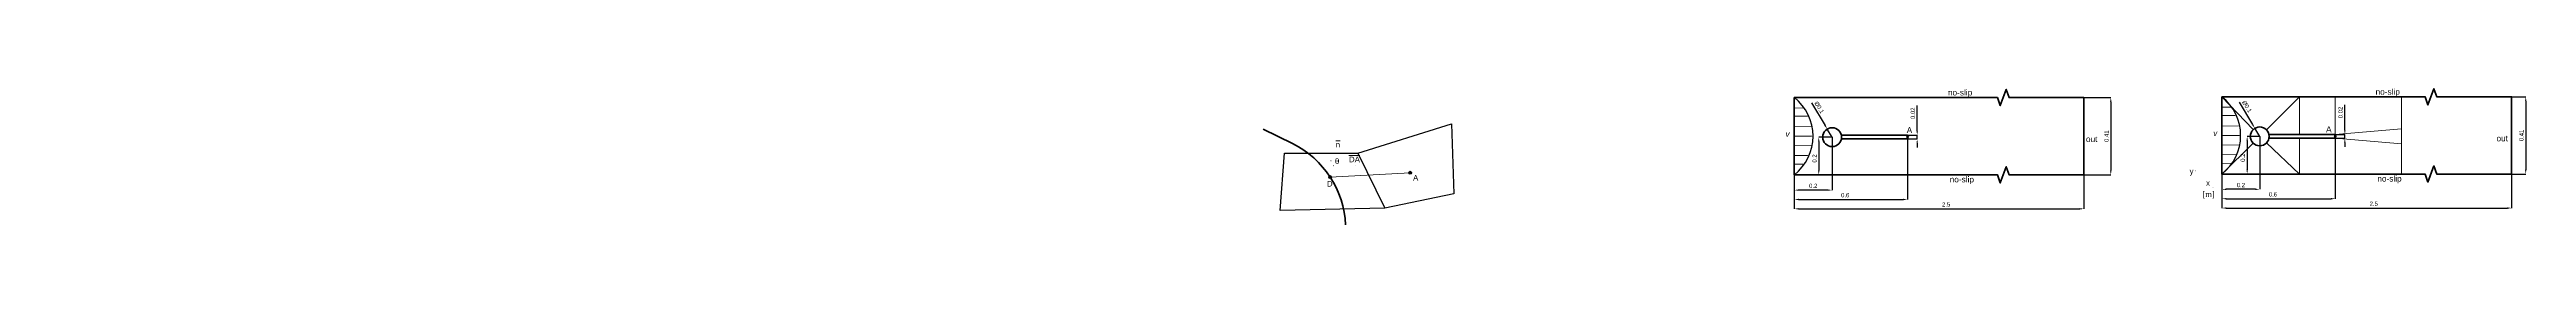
# Model space of a CAD drawing. Header units: millimetres. Extents: x -488.3 to -450.2, y 115.5 to 173.2.
# Drawn here: x -485.16 to -450.18, y 167.66 to 169.69 of the extents above; entities that cross this region are included whole.
import ezdxf

# ---------------------------------------------------------------- set-up
doc = ezdxf.new("R2010")
doc.units = ezdxf.units.MM
doc.linetypes.add('HIDDEN', pattern=[9.525, 6.35, -3.175])
doc.layers.get('0').update_dxf_attribs({"lineweight": 18})
doc.layers.get('Defpoints').update_dxf_attribs({"lineweight": 18})
for name, color, linetype, lineweight in [('CONTINUA FINA', 3, 'Continuous', 18), ('CONTINUA MEDIA', 2, 'Continuous', 25), ('CONTORNO', 4, 'Continuous', 35), ('DIMENSION', 9, 'Continuous', 15), ('HIDDED', 6, 'HIDDEN', 18), ('TEXTO', 7, 'Continuous', 15)]:
    doc.layers.add(name, color=color, linetype=linetype, lineweight=lineweight)
doc.styles.add('ROMANS', font='arial.ttf')
doc.styles.get("Standard").update_dxf_attribs({"font": 'arial.ttf'})
doc.dimstyles.new('ACINDEC_2', dxfattribs={"dimscale": 0.03005, "dimtxt": 2, "dimasz": 2, "dimexe": 0, "dimexo": 0, "dimgap": 1, "dimtad": 1, "dimdec": 1, "dimzin": 0, "dimdsep": 46, "dimtxsty": 'ROMANS', "dimcen": 1, "dimclrd": 256, "dimclre": 256, "dimclrt": 6, "dimadec": 0, "dimazin": 0, "dimtfac": 0.0075, "dimtdec": 1, "dimtmove": 0, "dimatfit": 3, "dimfxl": 1, "dimtolj": 1, "dimtzin": 0, "dimarcsym": 0})

# ---------------------------------------------------------------- blocks, each defined once
blk = doc.blocks.new('*D27')
at = {"layer": 'Defpoints', "color": 0, "transparency": 16777216}
for p in [(-459.987, 169.006), (-460.176, 168.473), (-459.987, 168.473)]:
    blk.add_point(p, dxfattribs=at)
at = {"layer": 'DIMENSION', "lineweight": -2, "transparency": 16777216}
for p, q in [((-459.987, 169.006), (-460.176, 169.006)), ((-460.176, 168.946), (-460.176, 168.533)), ((-459.987, 168.473), (-460.176, 168.473))]:
    blk.add_line(p, q, dxfattribs=at)
at = {"layer": 'DIMENSION', "transparency": 16777216}
for points in [[(-460.186, 168.946), (-460.166, 168.946), (-460.176, 169.006)], [(-460.186, 168.533), (-460.166, 168.533), (-460.176, 168.473)]]:
    blk.add_solid(points, dxfattribs=at)
at = {"layer": 'DIMENSION', "color": 6, "transparency": 16777216, "insert": (-460.236, 168.704), "char_height": 0.0601, "attachment_point": 5, "rotation": 90, "style": 'ROMANS'}
blk.add_mtext('\\A1;0.2', dxfattribs=at)
blk = doc.blocks.new('*D28')
at = {"layer": 'Defpoints', "color": 0, "transparency": 16777216}
for p in [(-456.431, 169.566), (-456.431, 168.473), (-456.053, 168.473)]:
    blk.add_point(p, dxfattribs=at)
at = {"layer": 'DIMENSION', "lineweight": -2, "transparency": 16777216}
for p, q in [((-456.431, 169.566), (-456.053, 169.566)), ((-456.053, 169.506), (-456.053, 168.533)), ((-456.431, 168.473), (-456.053, 168.473))]:
    blk.add_line(p, q, dxfattribs=at)
at = {"layer": 'DIMENSION', "transparency": 16777216}
for points in [[(-456.063, 169.506), (-456.042, 169.506), (-456.053, 169.566)], [(-456.063, 168.533), (-456.042, 168.533), (-456.053, 168.473)]]:
    blk.add_solid(points, dxfattribs=at)
at = {"layer": 'DIMENSION', "color": 6, "transparency": 16777216, "insert": (-456.113, 169.02), "char_height": 0.0601, "attachment_point": 5, "rotation": 90, "style": 'ROMANS'}
blk.add_mtext('\\A1;0.41', dxfattribs=at)
blk = doc.blocks.new('*D29')
at = {"layer": 'Defpoints', "color": 0, "transparency": 16777216}
for p in [(-459.987, 169.006), (-460.521, 168.473), (-460.521, 168.256)]:
    blk.add_point(p, dxfattribs=at)
at = {"layer": 'DIMENSION', "lineweight": -2, "transparency": 16777216}
for p, q in [((-459.987, 169.006), (-459.987, 168.256)), ((-460.521, 168.473), (-460.521, 168.256)), ((-460.048, 168.256), (-460.461, 168.256))]:
    blk.add_line(p, q, dxfattribs=at)
at = {"layer": 'DIMENSION', "transparency": 16777216}
for points in [[(-460.461, 168.266), (-460.461, 168.246), (-460.521, 168.256)], [(-460.048, 168.266), (-460.048, 168.246), (-459.987, 168.256)]]:
    blk.add_solid(points, dxfattribs=at)
at = {"layer": 'DIMENSION', "color": 6, "transparency": 16777216, "insert": (-460.254, 168.316), "char_height": 0.0601, "attachment_point": 5, "style": 'ROMANS'}
blk.add_mtext('\\A1;0.2', dxfattribs=at)
blk = doc.blocks.new('*D30')
at = {"layer": 'Defpoints', "color": 0, "transparency": 16777216}
for p in [(-458.921, 169.006), (-460.521, 168.473), (-458.921, 168.124)]:
    blk.add_point(p, dxfattribs=at)
at = {"layer": 'DIMENSION', "lineweight": -2, "transparency": 16777216}
for p, q in [((-458.921, 169.006), (-458.921, 168.124)), ((-460.521, 168.473), (-460.521, 168.124)), ((-460.461, 168.124), (-458.981, 168.124))]:
    blk.add_line(p, q, dxfattribs=at)
at = {"layer": 'DIMENSION', "transparency": 16777216}
for points in [[(-460.461, 168.134), (-460.461, 168.114), (-460.521, 168.124)], [(-458.981, 168.134), (-458.981, 168.114), (-458.921, 168.124)]]:
    blk.add_solid(points, dxfattribs=at)
at = {"layer": 'DIMENSION', "color": 6, "transparency": 16777216, "insert": (-459.802, 168.184), "char_height": 0.0601, "attachment_point": 5, "style": 'ROMANS'}
blk.add_mtext('\\A1;0.6', dxfattribs=at)
blk = doc.blocks.new('*D31')
at = {"layer": 'Defpoints', "color": 0, "transparency": 16777216}
for p in [(-460.521, 168.473), (-456.431, 168.473), (-456.431, 167.991)]:
    blk.add_point(p, dxfattribs=at)
at = {"layer": 'DIMENSION', "lineweight": -2, "transparency": 16777216}
for p, q in [((-460.521, 168.473), (-460.521, 167.991)), ((-456.431, 168.473), (-456.431, 167.991)), ((-460.461, 167.991), (-456.491, 167.991))]:
    blk.add_line(p, q, dxfattribs=at)
at = {"layer": 'DIMENSION', "transparency": 16777216}
for points in [[(-460.461, 168.001), (-460.461, 167.981), (-460.521, 167.991)], [(-456.491, 168.001), (-456.491, 167.981), (-456.431, 167.991)]]:
    blk.add_solid(points, dxfattribs=at)
at = {"layer": 'DIMENSION', "color": 6, "transparency": 16777216, "insert": (-458.377, 168.052), "char_height": 0.0601, "attachment_point": 5, "style": 'ROMANS'}
blk.add_mtext('\\A1;2.5', dxfattribs=at)
blk = doc.blocks.new('*D32')
at = {"layer": 'Defpoints', "color": 0, "transparency": 16777216}
for p in [(-460.056, 169.12), (-459.987, 169.006)]:
    blk.add_point(p, dxfattribs=at)
at = {"layer": 'DIMENSION', "lineweight": -2, "transparency": 16777216}
for p, q in [((-460.28, 169.491), (-460.087, 169.172)), ((-459.987, 169.006), (-460.056, 169.12))]:
    blk.add_line(p, q, dxfattribs=at)
at = {"layer": 'DIMENSION', "transparency": 16777216}
blk.add_solid([(-460.079, 169.177), (-460.096, 169.167), (-460.056, 169.12)], dxfattribs=at)
at = {"layer": 'DIMENSION', "color": 6, "transparency": 16777216, "insert": (-460.169, 169.428), "char_height": 0.0601, "attachment_point": 5, "rotation": 301.1202, "style": 'ROMANS'}
blk.add_mtext('\\A1;%%C0.1', dxfattribs=at)
blk = doc.blocks.new('*D33')
at = {"layer": 'Defpoints', "color": 0, "transparency": 16777216}
for p in [(-458.921, 169.033), (-458.921, 168.98), (-458.786, 169.033)]:
    blk.add_point(p, dxfattribs=at)
at = {"layer": 'DIMENSION', "lineweight": -2, "transparency": 16777216}
for p, q in [((-458.786, 169.093), (-458.786, 169.452)), ((-458.921, 169.033), (-458.786, 169.033)), ((-458.921, 168.98), (-458.786, 168.98)), ((-458.786, 168.98), (-458.786, 169.033)), ((-458.786, 168.919), (-458.786, 168.859))]:
    blk.add_line(p, q, dxfattribs=at)
at = {"layer": 'DIMENSION', "transparency": 16777216}
for points in [[(-458.796, 169.093), (-458.776, 169.093), (-458.786, 169.033)], [(-458.796, 168.919), (-458.776, 168.919), (-458.786, 168.98)]]:
    blk.add_solid(points, dxfattribs=at)
at = {"layer": 'DIMENSION', "color": 6, "transparency": 16777216, "insert": (-458.847, 169.344), "char_height": 0.0601, "attachment_point": 5, "rotation": 90, "style": 'ROMANS'}
blk.add_mtext('\\A1;0.02', dxfattribs=at)
blk = doc.blocks.new('*D34')
at = {"layer": 'Defpoints', "color": 0, "transparency": 16777216}
for p in [(-453.95, 169.017), (-454.127, 168.484), (-453.95, 168.484)]:
    blk.add_point(p, dxfattribs=at)
at = {"layer": 'DIMENSION', "lineweight": -2, "transparency": 16777216}
for p, q in [((-453.95, 169.017), (-454.127, 169.017)), ((-454.127, 168.957), (-454.127, 168.544)), ((-453.95, 168.484), (-454.127, 168.484))]:
    blk.add_line(p, q, dxfattribs=at)
at = {"layer": 'DIMENSION', "transparency": 16777216}
for points in [[(-454.137, 168.957), (-454.117, 168.957), (-454.127, 169.017)], [(-454.137, 168.544), (-454.117, 168.544), (-454.127, 168.484)]]:
    blk.add_solid(points, dxfattribs=at)
at = {"layer": 'DIMENSION', "color": 6, "transparency": 16777216, "insert": (-454.188, 168.715), "char_height": 0.0601, "attachment_point": 5, "rotation": 90, "style": 'ROMANS'}
blk.add_mtext('\\A1;0.2', dxfattribs=at)
blk = doc.blocks.new('*D35')
at = {"layer": 'Defpoints', "color": 0, "transparency": 16777216}
for p in [(-450.393, 169.577), (-450.393, 168.484), (-450.194, 168.484)]:
    blk.add_point(p, dxfattribs=at)
at = {"layer": 'DIMENSION', "lineweight": -2, "transparency": 16777216}
for p, q in [((-450.393, 169.577), (-450.194, 169.577)), ((-450.194, 169.517), (-450.194, 168.544)), ((-450.393, 168.484), (-450.194, 168.484))]:
    blk.add_line(p, q, dxfattribs=at)
at = {"layer": 'DIMENSION', "transparency": 16777216}
for points in [[(-450.204, 169.517), (-450.184, 169.517), (-450.194, 169.577)], [(-450.204, 168.544), (-450.184, 168.544), (-450.194, 168.484)]]:
    blk.add_solid(points, dxfattribs=at)
at = {"layer": 'DIMENSION', "color": 6, "transparency": 16777216, "insert": (-450.255, 169.03), "char_height": 0.0601, "attachment_point": 5, "rotation": 90, "style": 'ROMANS'}
blk.add_mtext('\\A1;0.41', dxfattribs=at)
blk = doc.blocks.new('*D36')
at = {"layer": 'Defpoints', "color": 0, "transparency": 16777216}
for p in [(-453.95, 169.017), (-454.483, 168.484), (-454.483, 168.267)]:
    blk.add_point(p, dxfattribs=at)
at = {"layer": 'DIMENSION', "lineweight": -2, "transparency": 16777216}
for p, q in [((-453.95, 169.017), (-453.95, 168.267)), ((-454.483, 168.484), (-454.483, 168.267)), ((-454.01, 168.267), (-454.423, 168.267))]:
    blk.add_line(p, q, dxfattribs=at)
at = {"layer": 'DIMENSION', "transparency": 16777216}
for points in [[(-454.423, 168.277), (-454.423, 168.257), (-454.483, 168.267)], [(-454.01, 168.277), (-454.01, 168.257), (-453.95, 168.267)]]:
    blk.add_solid(points, dxfattribs=at)
at = {"layer": 'DIMENSION', "color": 6, "transparency": 16777216, "insert": (-454.216, 168.327), "char_height": 0.0601, "attachment_point": 5, "style": 'ROMANS'}
blk.add_mtext('\\A1;0.2', dxfattribs=at)
blk = doc.blocks.new('*D37')
at = {"layer": 'Defpoints', "color": 0, "transparency": 16777216}
for p in [(-452.883, 169.017), (-454.483, 168.484), (-452.883, 168.134)]:
    blk.add_point(p, dxfattribs=at)
at = {"layer": 'DIMENSION', "lineweight": -2, "transparency": 16777216}
for p, q in [((-452.883, 169.017), (-452.883, 168.134)), ((-454.483, 168.484), (-454.483, 168.134)), ((-454.423, 168.134), (-452.943, 168.134))]:
    blk.add_line(p, q, dxfattribs=at)
at = {"layer": 'DIMENSION', "transparency": 16777216}
for points in [[(-454.423, 168.144), (-454.423, 168.124), (-454.483, 168.134)], [(-452.943, 168.144), (-452.943, 168.124), (-452.883, 168.134)]]:
    blk.add_solid(points, dxfattribs=at)
at = {"layer": 'DIMENSION', "color": 6, "transparency": 16777216, "insert": (-453.764, 168.195), "char_height": 0.0601, "attachment_point": 5, "style": 'ROMANS'}
blk.add_mtext('\\A1;0.6', dxfattribs=at)
blk = doc.blocks.new('*D38')
at = {"layer": 'Defpoints', "color": 0, "transparency": 16777216}
for p in [(-454.483, 168.484), (-450.393, 168.484), (-450.393, 168.002)]:
    blk.add_point(p, dxfattribs=at)
at = {"layer": 'DIMENSION', "lineweight": -2, "transparency": 16777216}
for p, q in [((-454.483, 168.484), (-454.483, 168.002)), ((-450.393, 168.484), (-450.393, 168.002)), ((-454.423, 168.002), (-450.453, 168.002))]:
    blk.add_line(p, q, dxfattribs=at)
at = {"layer": 'DIMENSION', "transparency": 16777216}
for points in [[(-454.423, 168.012), (-454.423, 167.992), (-454.483, 168.002)], [(-450.453, 168.012), (-450.453, 167.992), (-450.393, 168.002)]]:
    blk.add_solid(points, dxfattribs=at)
at = {"layer": 'DIMENSION', "color": 6, "transparency": 16777216, "insert": (-452.34, 168.063), "char_height": 0.0601, "attachment_point": 5, "style": 'ROMANS'}
blk.add_mtext('\\A1;2.5', dxfattribs=at)
blk = doc.blocks.new('*D39')
at = {"layer": 'Defpoints', "color": 0, "transparency": 16777216}
for p in [(-454.019, 169.131), (-453.95, 169.017)]:
    blk.add_point(p, dxfattribs=at)
at = {"layer": 'DIMENSION', "lineweight": -2, "transparency": 16777216}
for p, q in [((-454.242, 169.502), (-454.05, 169.183)), ((-453.95, 169.017), (-454.019, 169.131))]:
    blk.add_line(p, q, dxfattribs=at)
at = {"layer": 'DIMENSION', "transparency": 16777216}
blk.add_solid([(-454.041, 169.188), (-454.058, 169.178), (-454.019, 169.131)], dxfattribs=at)
at = {"layer": 'DIMENSION', "color": 6, "transparency": 16777216, "insert": (-454.131, 169.439), "char_height": 0.0601, "attachment_point": 5, "rotation": 301.1202, "style": 'ROMANS'}
blk.add_mtext('\\A1;%%C0.1', dxfattribs=at)
blk = doc.blocks.new('*D40')
at = {"layer": 'Defpoints', "color": 0, "transparency": 16777216}
for p in [(-452.883, 169.044), (-452.883, 168.99), (-452.748, 169.044)]:
    blk.add_point(p, dxfattribs=at)
at = {"layer": 'DIMENSION', "lineweight": -2, "transparency": 16777216}
for p, q in [((-452.748, 169.104), (-452.748, 169.463)), ((-452.883, 169.044), (-452.748, 169.044)), ((-452.883, 168.99), (-452.748, 168.99)), ((-452.748, 168.99), (-452.748, 169.044)), ((-452.748, 168.93), (-452.748, 168.87))]:
    blk.add_line(p, q, dxfattribs=at)
at = {"layer": 'DIMENSION', "transparency": 16777216}
for points in [[(-452.758, 169.104), (-452.738, 169.104), (-452.748, 169.044)], [(-452.758, 168.93), (-452.738, 168.93), (-452.748, 168.99)]]:
    blk.add_solid(points, dxfattribs=at)
at = {"layer": 'DIMENSION', "color": 6, "transparency": 16777216, "insert": (-452.809, 169.355), "char_height": 0.0601, "attachment_point": 5, "rotation": 90, "style": 'ROMANS'}
blk.add_mtext('\\A1;0.02', dxfattribs=at)

msp = doc.modelspace()

# ---------------------------------------------------------------- hatches: boundary and pattern name
at = {"layer": 'CONTINUA FINA', "transparency": 33554572}
h = msp.add_hatch(dxfattribs=at)
h.set_pattern_fill('ANGLE', color=1)
h.set_pattern_definition([(0, (3.121, 3.783), (0, 6.985), [5.08, -1.905]), (90, (3.121, 3.783), (-6.985, 4e-16), [5.08, -1.905])])
h.paths.add_polyline_path([(-484.319, 169.216), (-484.336, 169.204, -0.538027), (-484.363, 169.137), (-484.606, 169.088, -0.047628), (-484.753, 169.074), (-485.155, 169.074), (-485.155, 169.054), (-484.753, 169.054, 0.047646), (-484.602, 169.069), (-484.36, 169.117, 0.538027)])
at = {"layer": 'CONTINUA FINA', "true_color": 0x000000}
h = msp.add_hatch(color=18, dxfattribs=at)
h.dxf.hatch_style = 1
h.paths.add_polyline_path([(-458.931, 169.006, 1), (-458.91, 169.006, 1)])
h = msp.add_hatch(color=18, dxfattribs=at)
h.dxf.hatch_style = 1
h.paths.add_polyline_path([(-452.893, 169.017, 1), (-452.873, 169.017, 1)])
at = {"layer": 'CONTINUA FINA', "transparency": 33554572}
h = msp.add_hatch(dxfattribs=at)
h.set_pattern_fill('ANGLE', color=1)
h.set_pattern_definition([(0, (4.3295, 2.384), (0, 6.985), [5.08, -1.905]), (90, (4.3295, 2.384), (-6.985, 4e-16), [5.08, -1.905])])
h.paths.add_polyline_path([(-483.111, 167.817), (-483.127, 167.806, -0.538027), (-483.155, 167.738), (-483.397, 167.69, -0.047628), (-483.544, 167.676), (-483.946, 167.676), (-483.946, 167.656), (-483.544, 167.656, 0.047646), (-483.393, 167.67), (-483.151, 167.718, 0.538027)])
at = {"layer": 'CONTINUA MEDIA', "true_color": 0xcd2027}
h = msp.add_hatch(color=242, dxfattribs=at)
h.set_gradient(color1=(0, 0, 255), color2=(0, 0, 0), tint=1, name='INVSPHERICAL')
h.paths.add_polyline_path([(-467.054, 168.441, 1), (-467.094, 168.441, 1)])
h = msp.add_hatch(color=242, dxfattribs=at)
h.set_gradient(color1=(0, 0, 255), color2=(0, 0, 0), tint=1, name='INVSPHERICAL')
h.paths.add_polyline_path([(-465.924, 168.502, 1), (-465.964, 168.502, 1)])

# ---------------------------------------------------------------- linework, layer by layer
for points in [[(-467.178, 168.58, 0, 0, 0), (-466.915, 168.858, 0.0333, 0, 0), (-466.884, 168.893, 0, 0, 0)], [(-467.178, 168.58, 0, 0, 0), (-466.768, 168.601, 0.0333, 0, 0), (-466.721, 168.605, 0, 0, 0)], [(-467.081, 168.678, 0, 0.0133, 0), (-467.058, 168.665, 0, 0, -0.220341), (-467.025, 168.609, 0.0133, 0, -0.058024), (-467.026, 168.586, 0, 0, 0.701239)]]:
    msp.add_lwpolyline(points, format="xyseb")
at = {"layer": 'CONTINUA FINA'}
msp.add_line((-467.074, 168.441), (-465.944, 168.502), dxfattribs=at)
at = {"layer": 'CONTINUA FINA', "lineweight": 50}
for points in [[(-454.854, 168.286, 0, 0, 0), (-454.855, 168.454, 0.025, 0, 0), (-454.858, 168.528, 0, 0, 0)], [(-454.854, 168.286, 0, 0, 0), (-454.686, 168.287, 0.025, 0, 0), (-454.612, 168.289, 0, 0, 0)]]:
    msp.add_lwpolyline(points, format="xyseb", dxfattribs=at)
at = {"layer": 'CONTINUA MEDIA', "color": 253, "true_color": 0x9898cc}
msp.add_line((-466.682, 168.777), (-466.304, 168.002), dxfattribs=at)
at = {"layer": 'CONTINUA MEDIA'}
msp.add_line((-466.682, 168.777), (-466.303, 167.998), dxfattribs=at)
at = {"layer": 'CONTINUA MEDIA', "color": 5}
for points in [[(-460.521, 169.42, 0.0116, 0.0116, 0), (-460.45, 169.42, 0.0387, 0, 0), (-460.383, 169.42, 0, 0, 0)], [(-460.521, 169.303, 0.0116, 0.0116, 0), (-460.384, 169.303, 0.0387, 0, 0), (-460.317, 169.303, 0, 0, 0)], [(-454.483, 169.43, 0.0116, 0.0116, 0), (-454.412, 169.43, 0.0387, 0, 0), (-454.345, 169.43, 0, 0, 0)], [(-454.483, 169.313, 0.0116, 0.0116, 0), (-454.346, 169.313, 0.0387, 0, 0), (-454.279, 169.313, 0, 0, 0)], [(-460.521, 169.154, 0.0116, 0.0116, 0), (-460.337, 169.154, 0.0387, 0, 0), (-460.27, 169.154, 0, 0, 0)], [(-460.521, 169.02, 0.0116, 0.0116, 0), (-460.324, 169.02, 0.0387, 0, 0), (-460.257, 169.02, 0, 0, 0)], [(-454.483, 169.165, 0.0116, 0.0116, 0), (-454.3, 169.165, 0.0387, 0, 0), (-454.233, 169.165, 0, 0, 0)], [(-454.483, 169.03, 0.0116, 0.0116, 0), (-454.286, 169.03, 0.0387, 0, 0), (-454.219, 169.03, 0, 0, 0)], [(-454.483, 168.896, 0.0116, 0.0116, 0), (-454.299, 168.896, 0.0387, 0, 0), (-454.232, 168.896, 0, 0, 0)], [(-460.521, 168.885, 0.0116, 0.0116, 0), (-460.337, 168.885, 0.0387, 0, 0), (-460.27, 168.885, 0, 0, 0)], [(-460.521, 168.747, 0.0116, 0.0116, 0), (-460.381, 168.747, 0.0387, 0, 0), (-460.314, 168.747, 0, 0, 0)], [(-460.521, 168.623, 0.0116, 0.0116, 0), (-460.448, 168.623, 0.0387, 0, 0), (-460.381, 168.623, 0, 0, 0)], [(-454.483, 168.758, 0.0116, 0.0116, 0), (-454.343, 168.758, 0.0387, 0, 0), (-454.276, 168.758, 0, 0, 0)], [(-454.483, 168.634, 0.0116, 0.0116, 0), (-454.411, 168.634, 0.0387, 0, 0), (-454.344, 168.634, 0, 0, 0)]]:
    msp.add_lwpolyline(points, format="xyseb", dxfattribs=at)
at = {"layer": 'CONTINUA MEDIA'}
msp.add_lwpolyline([(-467.718, 168.777), (-466.682, 168.777), (-465.361, 169.195), (-465.328, 168.204), (-466.304, 168.002), (-467.779, 167.969), (-467.718, 168.777)], dxfattribs=at)
at = {"layer": 'CONTINUA MEDIA', "color": 242, "true_color": 0xcd2027}
for centre in [(-467.074, 168.441), (-465.944, 168.502)]:
    msp.add_circle(centre, 0.02, dxfattribs=at)
at = {"layer": 'CONTINUA MEDIA', "color": 5}
for centre in [(-460.956, 169.02), (-454.918, 169.03)]:
    msp.add_arc(centre, 0.699, 308.5315, 51.4685, dxfattribs=at)
at = {"layer": 'CONTORNO', "linetype": 'Continuous'}
for points in [[(-457.759, 169.566), (-457.654, 169.566), (-457.613, 169.452), (-457.529, 169.681), (-457.488, 169.566), (-457.342, 169.566)], [(-451.721, 169.577), (-451.616, 169.577), (-451.575, 169.463), (-451.491, 169.692), (-451.45, 169.577), (-451.305, 169.577)], [(-457.759, 168.473), (-457.654, 168.473), (-457.613, 168.358), (-457.529, 168.587), (-457.488, 168.473), (-457.342, 168.473)], [(-451.721, 168.484), (-451.616, 168.484), (-451.575, 168.369), (-451.491, 168.598), (-451.45, 168.484), (-451.305, 168.484)]]:
    msp.add_lwpolyline(points, dxfattribs=at)
at = {"layer": 'CONTORNO'}
for points in [[(-460.521, 169.566), (-457.654, 169.566)], [(-457.654, 168.473), (-460.521, 168.473), (-460.521, 169.566)], [(-457.488, 169.566), (-456.431, 169.566), (-456.431, 168.473), (-457.488, 168.473)], [(-454.483, 169.577), (-451.616, 169.577)], [(-451.616, 168.484), (-454.483, 168.484), (-454.483, 169.577)], [(-451.45, 169.577), (-450.393, 169.577), (-450.393, 168.484), (-451.45, 168.484)], [(-459.857, 169.033), (-458.921, 169.033), (-458.921, 168.98), (-459.857, 168.98)], [(-453.819, 169.044), (-452.883, 169.044), (-452.883, 168.99), (-453.819, 168.99)]]:
    msp.add_lwpolyline(points, dxfattribs=at)
at = {"layer": 'CONTORNO', "color": 244, "true_color": 0x991b1e}
msp.add_lwpolyline([(-468.02, 169.121), (-467.604, 168.914, -0.271955), (-466.856, 167.764, -0.17232)], format="xyb", dxfattribs=at)
at = {"layer": 'CONTORNO'}
for centre, radius in [((-459.987, 169.006), 0.133), ((-458.921, 169.006), 0.0103), ((-453.95, 169.017), 0.133), ((-452.883, 169.017), 0.0103)]:
    msp.add_circle(centre, radius, dxfattribs=at)
at = {"layer": 'HIDDED', "color": 52, "true_color": 0xc8c92d}
for p, q in [((-454.483, 169.577), (-454.042, 169.114)), ((-453.39, 169.577), (-453.855, 169.111)), ((-453.39, 169.577), (-453.39, 169.044)), ((-452.883, 168.484), (-452.883, 169.577)), ((-451.947, 168.484), (-451.947, 169.577)), ((-454.044, 168.923), (-454.483, 168.484)), ((-453.853, 168.925), (-453.39, 168.484)), ((-453.39, 168.99), (-453.39, 168.484)), ((-452.883, 169.044), (-451.947, 169.126)), ((-452.883, 168.99), (-451.947, 168.909))]:
    msp.add_line(p, q, dxfattribs=at)

# ---------------------------------------------------------------- texts
at = {"layer": 'TEXTO', "attachment_point": 1}
for s, width, gutter_width, heights, insert, char_height in [('\\A1;no-slip', 0.10572, 0.000208, [0.151], (-458.352, 169.68), 0.08333), ('\\A1;no-slip', 0.10572, 0.000208, [0.151], (-452.314, 169.69), 0.08333), ('{\\On}', 0.01618, 0.00667, [0], (-466.996, 168.94), 0.08), ('\\A1;{\\fArial|b0|i1|c0|p34;v}', 0.10572, 0.000208, [0.151], (-460.645, 169.094), 0.08333), ('\\A1;A', 0.000506, 0.000208, [0], (-458.934, 169.148), 0.0833), ('\\A1;out', 0.10572, 0.000208, [0.151], (-456.403, 169.02), 0.0833), ('\\A1;{\\fArial|b0|i1|c0|p34;v}', 0.10572, 0.000208, [0.151], (-454.607, 169.105), 0.08333), ('\\A1;A', 0.000506, 0.000208, [0], (-453.013, 169.159), 0.0833), ('\\A1;out', 0.10572, 0.000208, [0.151], (-450.607, 169.03), 0.0833), ('θ', 0.06667, 0.00667, [0], (-467.007, 168.705), 0.08), ('{\\ODA}', 0.06667, 0.00667, [0], (-466.809, 168.73), 0.08), ('D', 0.01618, 0.00667, [0], (-467.12, 168.386), 0.08), ('A', 0.01618, 0.00667, [0], (-465.904, 168.469), 0.08), ('\\A1;no-slip', 0.10572, 0.000208, [0.151], (-458.327, 168.449), 0.08333), ('\\pxsm1;{\\fTimes New Roman|b0|i0|c0|p18;\\C6;[m]}', 0.34477, 1.674, [0], (-454.759, 168.237), 0.08), ('\\A1;no-slip', 0.10572, 0.000208, [0.151], (-452.289, 168.46), 0.08333)]:
    msp.add_mtext_dynamic_manual_height_columns(s, width=width, gutter_width=gutter_width, heights=heights, dxfattribs=dict(at, insert=insert, char_height=char_height))
at = {"layer": 'TEXTO', "char_height": 0.08, "width": 0.0723, "attachment_point": 1}
for s, insert in [('\\A1;y', (-454.94, 168.565)), ('\\A1;x', (-454.708, 168.399))]:
    msp.add_mtext(s, dxfattribs=dict(at, insert=insert))

# ---------------------------------------------------------------- dimensions: what is measured, and where the dimension line sits
at = {"layer": 'DIMENSION'}
for center, mpoint, picture, middle in [((-459.987, 169.006), (-460.056, 169.12), '*D32', (-460.223, 169.396)), ((-453.95, 169.017), (-454.019, 169.131), '*D39', (-454.185, 169.406))]:
    dim = msp.add_radius_dim(center=center, mpoint=mpoint, text='%%C0.1', dimstyle='ACINDEC_2', dxfattribs=at)
    dim.commit()
    dim.dimension.update_dxf_attribs({"geometry": picture, "text_midpoint": middle, "dimtype": 164})
for base, p1, p2, text, picture, middle in [((-458.786, 169.033), (-458.921, 168.98), (-458.921, 169.033), '0.02', '*D33', (-458.786, 169.344)), ((-456.053, 168.473), (-456.431, 169.566), (-456.431, 168.473), '0.41', '*D28', (-456.053, 169.02)), ((-452.748, 169.044), (-452.883, 168.99), (-452.883, 169.044), '0.02', '*D40', (-452.748, 169.355)), ((-450.194, 168.484), (-450.393, 169.577), (-450.393, 168.484), '0.41', '*D35', (-450.194, 169.03)), ((-460.176, 168.473), (-459.987, 169.006), (-459.987, 168.473), '0.2', '*D27', (-460.176, 168.704)), ((-454.127, 168.484), (-453.95, 169.017), (-453.95, 168.484), '0.2', '*D34', (-454.127, 168.715))]:
    dim = msp.add_linear_dim(base=base, p1=p1, p2=p2, angle=90, text=text, dimstyle='ACINDEC_2', dxfattribs=at)
    dim.commit()
    dim.dimension.update_dxf_attribs({"geometry": picture, "text_midpoint": middle, "dimtype": 160})
for base, p1, p2, text, picture, middle in [((-460.521, 168.256), (-459.987, 169.006), (-460.521, 168.473), '0.2', '*D29', (-460.254, 168.256)), ((-458.921, 168.124), (-460.521, 168.473), (-458.921, 169.006), '0.6', '*D30', (-459.802, 168.124)), ((-454.483, 168.267), (-453.95, 169.017), (-454.483, 168.484), '0.2', '*D36', (-454.216, 168.267)), ((-452.883, 168.134), (-454.483, 168.484), (-452.883, 169.017), '0.6', '*D37', (-453.764, 168.134)), ((-456.431, 167.991), (-460.521, 168.473), (-456.431, 168.473), '2.5', '*D31', (-458.377, 167.991)), ((-450.393, 168.002), (-454.483, 168.484), (-450.393, 168.484), '2.5', '*D38', (-452.34, 168.002))]:
    dim = msp.add_linear_dim(base=base, p1=p1, p2=p2, text=text, dimstyle='ACINDEC_2', dxfattribs=at)
    dim.commit()
    dim.dimension.update_dxf_attribs({"geometry": picture, "text_midpoint": middle, "dimtype": 160})

doc.saveas('drawing.dxf')
